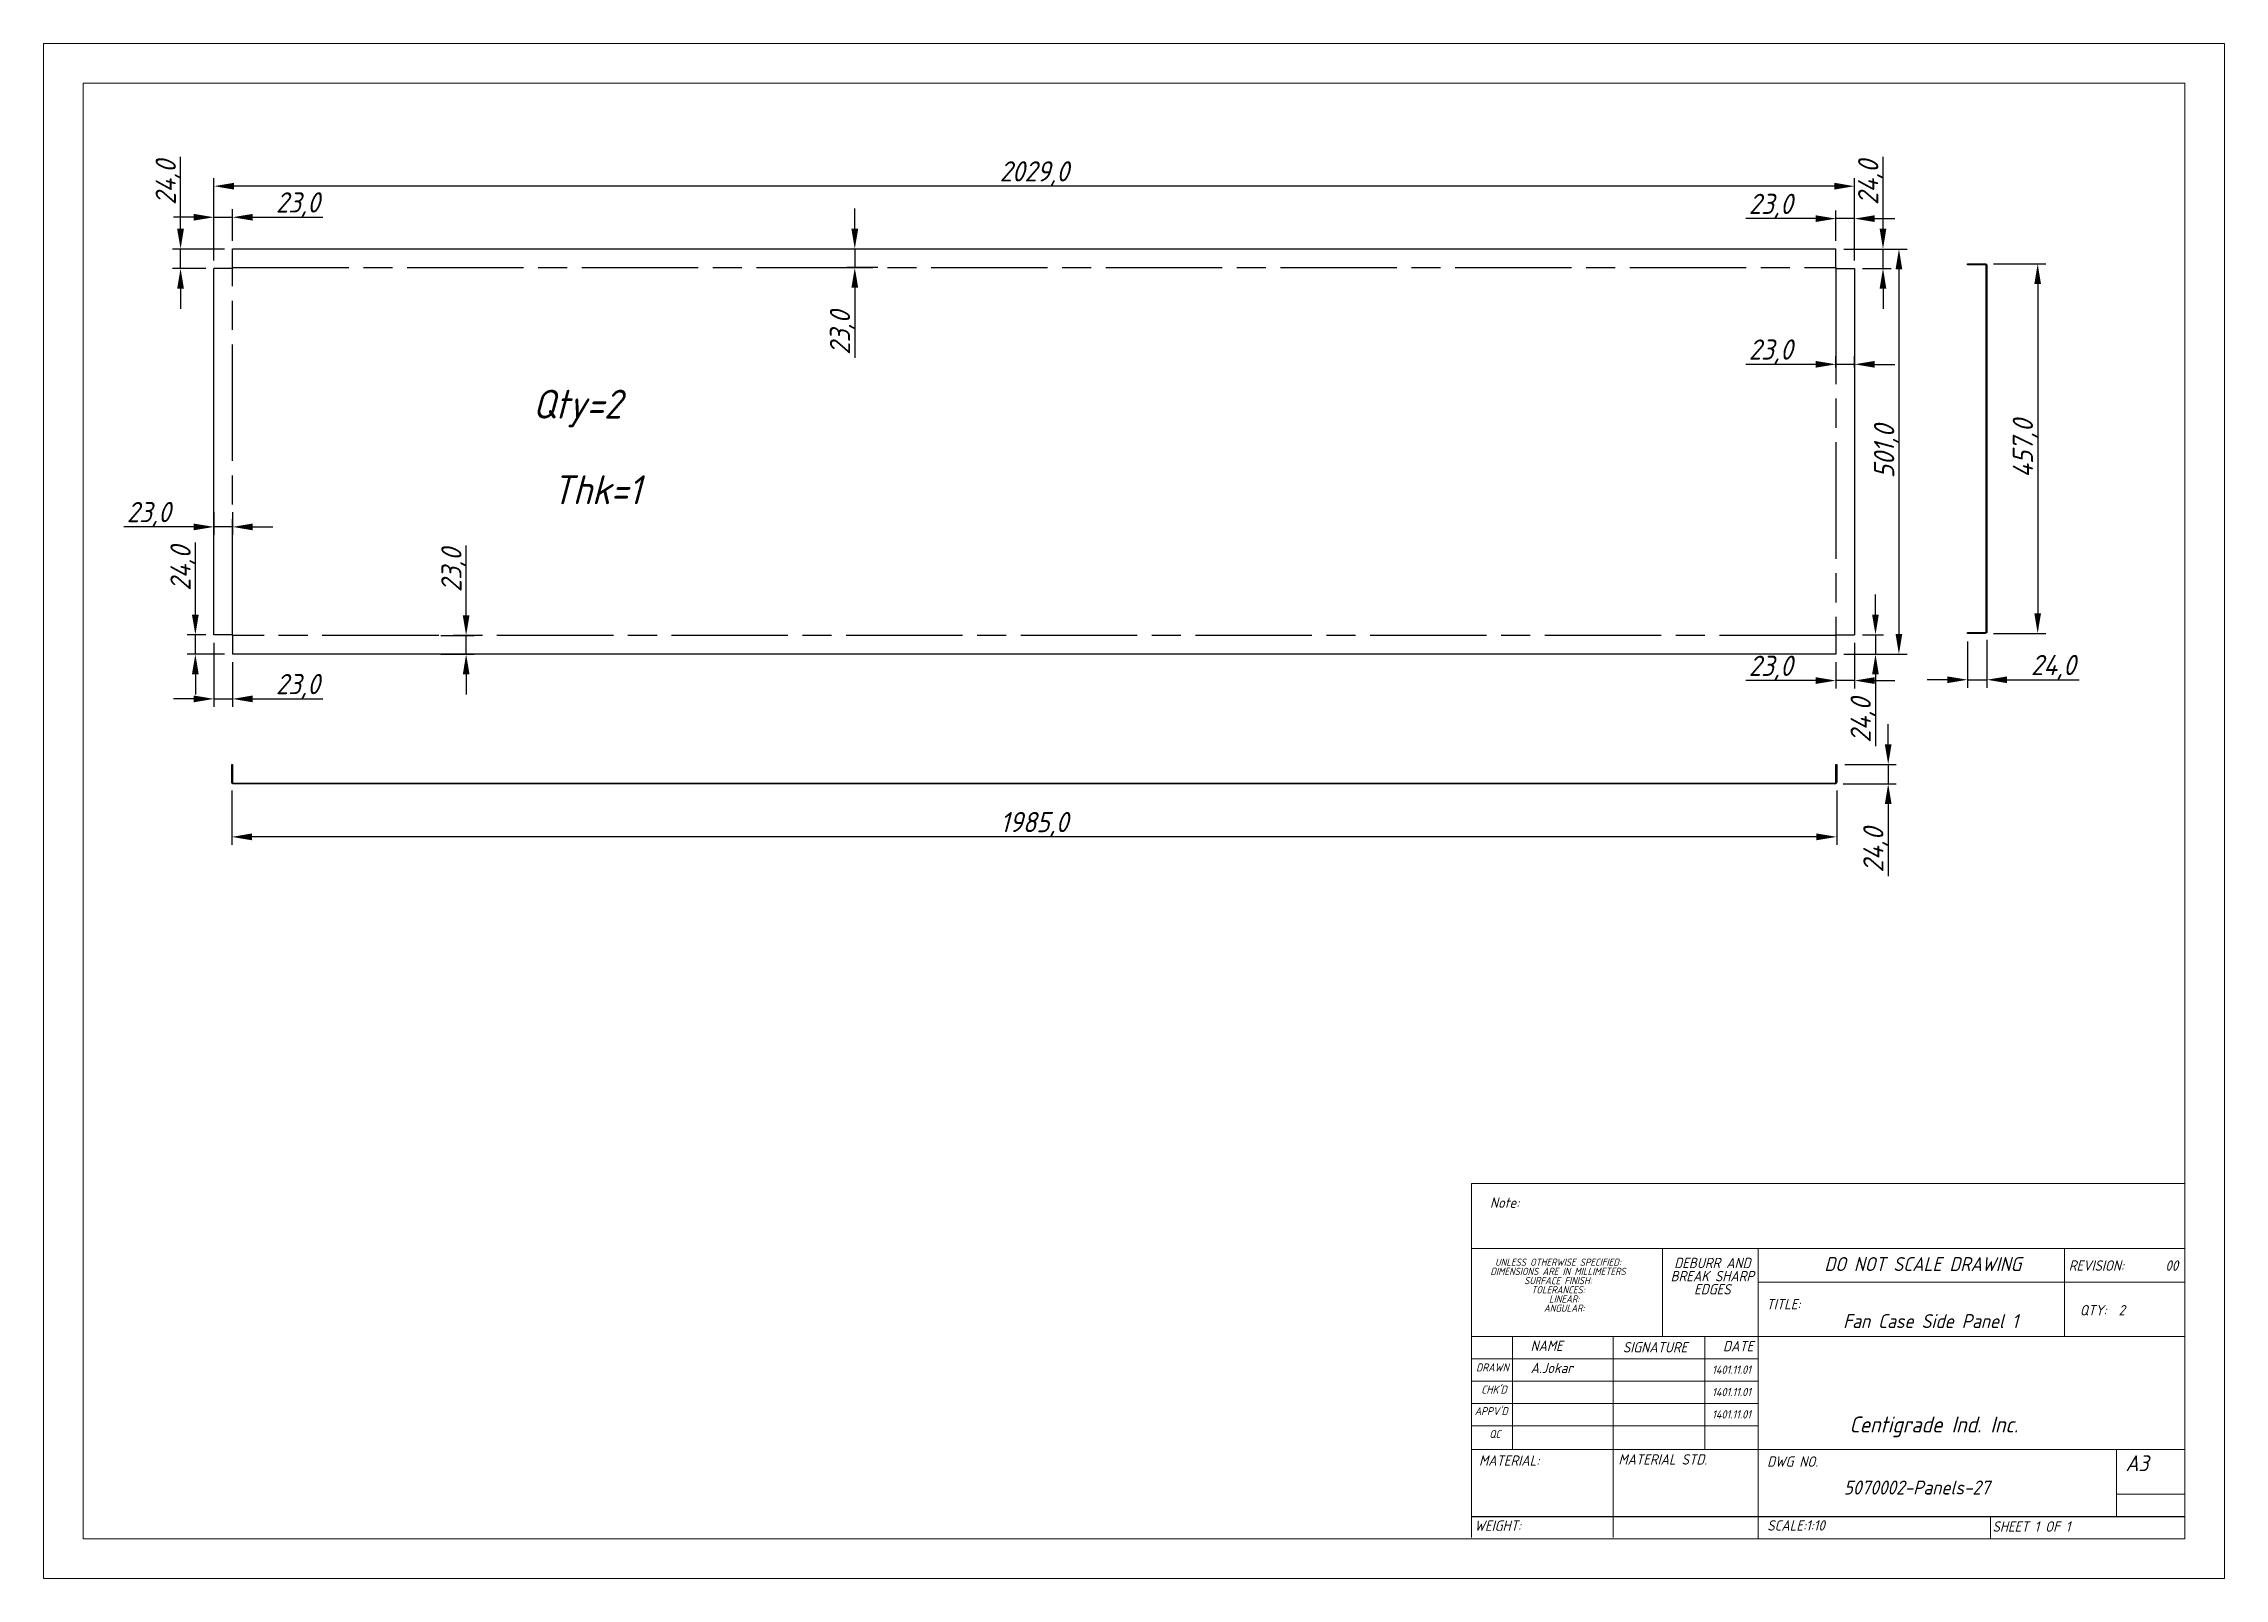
# Model space of a CAD drawing. Header units: inches. Extents: x 18597 to 101525, y -10106 to 51.
# Drawn here: x 47962 to 50660, y -5370 to -3473 of the extents above; entities that cross this region are included whole.
import ezdxf

# ---------------------------------------------------------------- set-up
doc = ezdxf.new("R2010")
doc.units = ezdxf.units.IN
doc.header["$LTSCALE"] = 6
doc.header["$MEASUREMENT"] = 0
doc.linetypes.add('ACAD_ISO08W100', pattern=[36, 24, -3, 6, -3])
doc.linetypes.add('SLD-Solid', pattern=[0])
doc.styles.add('GENISO', font='geniso.shx', dxfattribs={"oblique": 15})
doc.dimstyles.new('Scale', dxfattribs={"dimscale": 10, "dimtxt": 2.5, "dimasz": 2.5, "dimexe": 1, "dimexo": 1, "dimgap": 0.1, "dimtad": 1, "dimdec": 1, "dimzin": 0, "dimtxsty": 'GENISO', "dimcen": 2.5, "dimclrd": 1, "dimclre": 1, "dimclrt": 256, "dimadec": 0, "dimazin": 0, "dimtfac": 1, "dimtdec": 1, "dimtmove": 0, "dimatfit": 3, "dimfxl": 1, "dimtzin": 0, "dimlwd": -1, "dimlwe": -1, "dimarcsym": 0})

msp = doc.modelspace()

# ---------------------------------------------------------------- texts
at = {"style": 'GENISO', "oblique": 15}
for s, p in [('Qty=2', (48567.34, -3936.18)), ('Thk=1', (48591.43, -4042.06))]:
    msp.add_text(s, height=35.747, dxfattribs=at).set_placement(p)
at = {"attachment_point": 5, "style": 'GENISO'}
for s, insert, char_height in [('Note:', (49769.39, -4905.71), 12.814), ('DIMENSIONS ARE IN MILLIMETERS', (49835.44, -4990.71), 8.9697), ('UNLESS OTHERWISE SPECIFIED:', (49835.44, -4979.33), 8.9697), ('DEBURR AND', (50026.3, -4980.31), 12.814), ('DO NOT SCALE DRAWING', (50286.63, -4981.65), 17.2494), ('REVISION:       00', (50534.79, -4983.48), 12.8139), ('SURFACE FINISH:', (49835.44, -5002.08), 8.9697), ('TOLERANCES:', (49835.44, -5013.45), 8.9697), ('BREAK SHARP', (50026.3, -4996.56), 12.8139), ('EDGES', (50026.3, -5012.81), 12.814), ('ANGULAR:', (49843.11, -5036.2), 8.97), ('LINEAR:', (49843.11, -5024.83), 8.97), ('TITLE:', (50114.24, -5031.16), 12.814), ('Fan Case Side Panel 1 ', (50296.33, -5052.16), 17.2494), ('QTY:  2', (50508.64, -5038.72), 12.814), ('NAME', (49821.35, -5082.69), 12.814), ('SIGNATURE', (49955.51, -5084.53), 12.814), ('DATE', (50058.27, -5083.1), 12.814), ('DRAWN', (49754.32, -5109.45), 9.857), ('A.Jokar', (49827.63, -5110.12), 12.814), ('1401.11.01', (50049.99, -5112.29), 10.251), ("CHK'D", (49756.24, -5136.89), 9.857), ('1401.11.01', (50049.99, -5139.91), 10.251), ("APPV'D", (49752.75, -5163.51), 9.857), ('1401.11.01', (50049.99, -5167.53), 10.251), ('Centigrade Ind. Inc.', (50300.11, -5182.99), 19.7136), ('QC', (49757.44, -5191.79), 9.857), ('MATERIAL:', (49775, -5224.66), 12.814), ('MATERIAL STD.', (49964.95, -5223.2), 12.8139), ('DWG NO.', (50125.52, -5225.89), 12.814), ('A3', (50551.53, -5227.92), 19.714), ('5070002-Panels-27', (50279.1, -5257.97), 17.2494), ('WEIGHT:', (49760.91, -5305.13), 12.814), ('SCALE:1:10', (50129.78, -5304.83), 12.814), ('SHEET 1 OF 1', (50420.97, -5306.19), 12.8139)]:
    msp.add_mtext(s, dxfattribs=dict(at, insert=insert, char_height=char_height))

# ---------------------------------------------------------------- blocks, each defined once
blk = doc.blocks.new('*D498')
at = {"color": 1, "transparency": 16777216}
for p, q in [((50373.9, -3744.9), (50438.7, -3744.9)), ((50428.7, -3769.9), (50428.7, -4176.9)), ((50373.9, -4201.9), (50438.7, -4201.9))]:
    blk.add_line(p, q, dxfattribs=at)
for points in [[(50424.5, -3769.9), (50432.8, -3769.9), (50428.7, -3744.9)], [(50424.5, -4176.9), (50432.8, -4176.9), (50428.7, -4201.9)]]:
    blk.add_solid(points, dxfattribs=at)
at = {"layer": 'Defpoints', "color": 0, "transparency": 16777216}
for p in [(50363.9, -3744.9), (50363.9, -4201.9), (50428.7, -4201.9)]:
    blk.add_point(p, dxfattribs=at)
at = {"transparency": 16777216, "insert": (50413.3, -3973.4), "char_height": 25, "attachment_point": 5, "rotation": 90, "style": 'GENISO'}
blk.add_mtext('457,0', dxfattribs=at)
blk = doc.blocks.new('*D499')
at = {"color": 1, "transparency": 16777216}
for p, q in [((50341.9, -4211.9), (50341.9, -4269.1)), ((50365.9, -4209.9), (50365.9, -4269.1)), ((50316.9, -4259.1), (50291.9, -4259.1)), ((50341.9, -4259.1), (50365.9, -4259.1)), ((50390.9, -4259.1), (50479.8, -4259.1))]:
    blk.add_line(p, q, dxfattribs=at)
for points in [[(50316.9, -4255), (50316.9, -4263.3), (50341.9, -4259.1)], [(50390.9, -4255), (50390.9, -4263.3), (50365.9, -4259.1)]]:
    blk.add_solid(points, dxfattribs=at)
at = {"layer": 'Defpoints', "color": 0, "transparency": 16777216}
for p in [(50341.9, -4201.9), (50365.9, -4199.9), (50365.9, -4259.1)]:
    blk.add_point(p, dxfattribs=at)
at = {"transparency": 16777216, "insert": (50447.9, -4243.8), "char_height": 25, "attachment_point": 5, "style": 'GENISO'}
blk.add_mtext('24,0', dxfattribs=at)
blk = doc.blocks.new('*D500')
at = {"color": 1, "transparency": 16777216}
for p, q in [((48195.1, -4395.9), (48195.1, -4463.4)), ((50180.1, -4395.9), (50180.1, -4463.4)), ((50155.1, -4453.4), (48220.1, -4453.4))]:
    blk.add_line(p, q, dxfattribs=at)
for points in [[(48220.1, -4449.2), (48220.1, -4457.6), (48195.1, -4453.4)], [(50155.1, -4449.2), (50155.1, -4457.6), (50180.1, -4453.4)]]:
    blk.add_solid(points, dxfattribs=at)
at = {"layer": 'Defpoints', "color": 0, "transparency": 16777216}
for p in [(48195.1, -4385.9), (50180.1, -4385.9), (48195.1, -4453.4)]:
    blk.add_point(p, dxfattribs=at)
at = {"transparency": 16777216, "insert": (49187.6, -4438), "char_height": 25, "attachment_point": 5, "style": 'GENISO'}
blk.add_mtext('1985,0', dxfattribs=at)
blk = doc.blocks.new('*D501')
at = {"color": 1, "transparency": 16777216}
for p, q in [((50243.8, -4338.9), (50243.8, -4313.9)), ((50190.1, -4363.9), (50253.8, -4363.9)), ((50243.8, -4363.9), (50243.8, -4387.9)), ((50188.1, -4387.9), (50253.8, -4387.9)), ((50243.8, -4412.9), (50243.8, -4501.8))]:
    blk.add_line(p, q, dxfattribs=at)
for points in [[(50239.6, -4338.9), (50248, -4338.9), (50243.8, -4363.9)], [(50239.6, -4412.9), (50248, -4412.9), (50243.8, -4387.9)]]:
    blk.add_solid(points, dxfattribs=at)
at = {"layer": 'Defpoints', "color": 0, "transparency": 16777216}
for p in [(50180.1, -4363.9), (50178.1, -4387.9), (50243.8, -4387.9)]:
    blk.add_point(p, dxfattribs=at)
at = {"transparency": 16777216, "insert": (50228.4, -4469.9), "char_height": 25, "attachment_point": 5, "rotation": 90, "style": 'GENISO'}
blk.add_mtext('24,0', dxfattribs=at)
blk = doc.blocks.new('*D502')
at = {"color": 1, "transparency": 16777216}
for p, q in [((50189.1, -3726.5), (50267.1, -3726.5)), ((50257.1, -3751.5), (50257.1, -4202.5)), ((50189.1, -4227.5), (50267.1, -4227.5))]:
    blk.add_line(p, q, dxfattribs=at)
for points in [[(50252.9, -3751.5), (50261.2, -3751.5), (50257.1, -3726.5)], [(50252.9, -4202.5), (50261.2, -4202.5), (50257.1, -4227.5)]]:
    blk.add_solid(points, dxfattribs=at)
at = {"layer": 'Defpoints', "color": 0, "transparency": 16777216}
for p in [(50179.1, -3726.5), (50179.1, -4227.5), (50257.1, -4227.5)]:
    blk.add_point(p, dxfattribs=at)
at = {"transparency": 16777216, "insert": (50241.7, -3977), "char_height": 25, "attachment_point": 5, "rotation": 90, "style": 'GENISO'}
blk.add_mtext('501,0', dxfattribs=at)
blk = doc.blocks.new('*D503')
at = {"color": 1, "transparency": 16777216}
for p, q in [((48173.1, -3740.5), (48173.1, -3638.8)), ((50202.1, -3740.5), (50202.1, -3638.8)), ((50177.1, -3648.8), (48198.1, -3648.8))]:
    blk.add_line(p, q, dxfattribs=at)
for points in [[(48198.1, -3644.6), (48198.1, -3653), (48173.1, -3648.8)], [(50177.1, -3644.6), (50177.1, -3653), (50202.1, -3648.8)]]:
    blk.add_solid(points, dxfattribs=at)
at = {"layer": 'Defpoints', "color": 0, "transparency": 16777216}
for p in [(48173.1, -3648.8), (48173.1, -3750.5), (50202.1, -3750.5)]:
    blk.add_point(p, dxfattribs=at)
at = {"transparency": 16777216, "insert": (49187.6, -3633.4), "char_height": 25, "attachment_point": 5, "style": 'GENISO'}
blk.add_mtext('2029,0', dxfattribs=at)
blk = doc.blocks.new('*D504')
at = {"color": 1, "transparency": 16777216}
for p, q in [((48485, -4179.5), (48485, -4093)), ((48453.9, -4204.5), (48495, -4204.5)), ((48485, -4227.5), (48485, -4204.5)), ((48453.9, -4227.5), (48495, -4227.5)), ((48485, -4252.5), (48485, -4277.5))]:
    blk.add_line(p, q, dxfattribs=at)
for points in [[(48480.9, -4179.5), (48489.2, -4179.5), (48485, -4204.5)], [(48480.9, -4252.5), (48489.2, -4252.5), (48485, -4227.5)]]:
    blk.add_solid(points, dxfattribs=at)
at = {"layer": 'Defpoints', "color": 0, "transparency": 16777216}
for p in [(48443.9, -4204.5), (48485, -4204.5), (48443.9, -4227.5)]:
    blk.add_point(p, dxfattribs=at)
at = {"transparency": 16777216, "insert": (48469.7, -4123.7), "char_height": 25, "attachment_point": 5, "rotation": 90, "style": 'GENISO'}
blk.add_mtext('23,0', dxfattribs=at)
blk = doc.blocks.new('*D505')
at = {"color": 1, "transparency": 16777216}
for p, q in [((48148.1, -4070.1), (48061.6, -4070.1)), ((48173.1, -4051.9), (48173.1, -4080.1)), ((48196.1, -4070.1), (48173.1, -4070.1)), ((48196.1, -4051.9), (48196.1, -4080.1)), ((48221.1, -4070.1), (48246.1, -4070.1))]:
    blk.add_line(p, q, dxfattribs=at)
for points in [[(48148.1, -4066), (48148.1, -4074.3), (48173.1, -4070.1)], [(48221.1, -4066), (48221.1, -4074.3), (48196.1, -4070.1)]]:
    blk.add_solid(points, dxfattribs=at)
at = {"layer": 'Defpoints', "color": 0, "transparency": 16777216}
for p in [(48173.1, -4041.9), (48196.1, -4041.9), (48173.1, -4070.1)]:
    blk.add_point(p, dxfattribs=at)
at = {"transparency": 16777216, "insert": (48092.4, -4054.7), "char_height": 25, "attachment_point": 5, "style": 'GENISO'}
blk.add_mtext('23,0', dxfattribs=at)
blk = doc.blocks.new('*D506')
at = {"color": 1, "transparency": 16777216}
for p, q in [((48965.7, -3701.5), (48965.7, -3676.5)), ((48994.2, -3726.5), (48955.7, -3726.5)), ((48965.7, -3726.5), (48965.7, -3749.5)), ((48994.2, -3749.5), (48955.7, -3749.5)), ((48965.7, -3774.5), (48965.7, -3860.9))]:
    blk.add_line(p, q, dxfattribs=at)
for points in [[(48961.5, -3701.5), (48969.9, -3701.5), (48965.7, -3726.5)], [(48961.5, -3774.5), (48969.9, -3774.5), (48965.7, -3749.5)]]:
    blk.add_solid(points, dxfattribs=at)
at = {"layer": 'Defpoints', "color": 0, "transparency": 16777216}
for p in [(49004.2, -3726.5), (48965.7, -3749.5), (49004.2, -3749.5)]:
    blk.add_point(p, dxfattribs=at)
at = {"transparency": 16777216, "insert": (48950.3, -3830.2), "char_height": 25, "attachment_point": 5, "rotation": 90, "style": 'GENISO'}
blk.add_mtext('23,0', dxfattribs=at)
blk = doc.blocks.new('*D507')
at = {"color": 1, "transparency": 16777216}
for p, q in [((50154.1, -3869.1), (50067.6, -3869.1)), ((50179.1, -3873.1), (50179.1, -3859.1)), ((50202.1, -3869.1), (50179.1, -3869.1)), ((50202.1, -3873.1), (50202.1, -3859.1)), ((50227.1, -3869.1), (50252.1, -3869.1))]:
    blk.add_line(p, q, dxfattribs=at)
for points in [[(50154.1, -3864.9), (50154.1, -3873.2), (50179.1, -3869.1)], [(50227.1, -3864.9), (50227.1, -3873.2), (50202.1, -3869.1)]]:
    blk.add_solid(points, dxfattribs=at)
at = {"layer": 'Defpoints', "color": 0, "transparency": 16777216}
for p in [(50179.1, -3869.1), (50179.1, -3883.1), (50202.1, -3883.1)]:
    blk.add_point(p, dxfattribs=at)
at = {"transparency": 16777216, "insert": (50098.4, -3853.7), "char_height": 25, "attachment_point": 5, "style": 'GENISO'}
blk.add_mtext('23,0', dxfattribs=at)
blk = doc.blocks.new('*D508')
at = {"color": 1, "transparency": 16777216}
for p, q in [((48150.1, -4178.5), (48150.1, -4089.5)), ((48163.1, -4203.5), (48140.1, -4203.5)), ((48150.1, -4227.5), (48150.1, -4203.5)), ((48186.1, -4227.5), (48140.1, -4227.5)), ((48150.1, -4252.5), (48150.1, -4277.5))]:
    blk.add_line(p, q, dxfattribs=at)
for points in [[(48145.9, -4178.5), (48154.3, -4178.5), (48150.1, -4203.5)], [(48145.9, -4252.5), (48154.3, -4252.5), (48150.1, -4227.5)]]:
    blk.add_solid(points, dxfattribs=at)
at = {"layer": 'Defpoints', "color": 0, "transparency": 16777216}
for p in [(48150.1, -4203.5), (48173.1, -4203.5), (48196.1, -4227.5)]:
    blk.add_point(p, dxfattribs=at)
at = {"transparency": 16777216, "insert": (48134.7, -4121.5), "char_height": 25, "attachment_point": 5, "rotation": 90, "style": 'GENISO'}
blk.add_mtext('24,0', dxfattribs=at)
blk = doc.blocks.new('*D509')
at = {"color": 1, "transparency": 16777216}
for p, q in [((48173.1, -4213.5), (48173.1, -4292.8)), ((48196.1, -4237.5), (48196.1, -4292.8)), ((48148.1, -4282.8), (48123.1, -4282.8)), ((48173.1, -4282.8), (48196.1, -4282.8)), ((48221.1, -4282.8), (48307.6, -4282.8))]:
    blk.add_line(p, q, dxfattribs=at)
for points in [[(48148.1, -4278.6), (48148.1, -4287), (48173.1, -4282.8)], [(48221.1, -4278.6), (48221.1, -4287), (48196.1, -4282.8)]]:
    blk.add_solid(points, dxfattribs=at)
at = {"layer": 'Defpoints', "color": 0, "transparency": 16777216}
for p in [(48173.1, -4203.5), (48196.1, -4227.5), (48196.1, -4282.8)]:
    blk.add_point(p, dxfattribs=at)
at = {"transparency": 16777216, "insert": (48276.8, -4267.4), "char_height": 25, "attachment_point": 5, "style": 'GENISO'}
blk.add_mtext('23,0', dxfattribs=at)
blk = doc.blocks.new('*D510')
at = {"color": 1, "transparency": 16777216}
for p, q in [((48131.8, -3701.5), (48131.8, -3612.5)), ((48186.1, -3726.5), (48121.8, -3726.5)), ((48131.8, -3750.5), (48131.8, -3726.5)), ((48163.1, -3750.5), (48121.8, -3750.5)), ((48131.8, -3775.5), (48131.8, -3800.5))]:
    blk.add_line(p, q, dxfattribs=at)
for points in [[(48127.6, -3701.5), (48136, -3701.5), (48131.8, -3726.5)], [(48127.6, -3775.5), (48136, -3775.5), (48131.8, -3750.5)]]:
    blk.add_solid(points, dxfattribs=at)
at = {"layer": 'Defpoints', "color": 0, "transparency": 16777216}
for p in [(48131.8, -3726.5), (48196.1, -3726.5), (48173.1, -3750.5)]:
    blk.add_point(p, dxfattribs=at)
at = {"transparency": 16777216, "insert": (48116.4, -3644.5), "char_height": 25, "attachment_point": 5, "rotation": 90, "style": 'GENISO'}
blk.add_mtext('24,0', dxfattribs=at)
blk = doc.blocks.new('*D511')
at = {"color": 1, "transparency": 16777216}
for p, q in [((48148.1, -3687.2), (48123.1, -3687.2)), ((48173.1, -3740.5), (48173.1, -3677.2)), ((48173.1, -3687.2), (48196.1, -3687.2)), ((48196.1, -3716.5), (48196.1, -3677.2)), ((48221.1, -3687.2), (48307.6, -3687.2))]:
    blk.add_line(p, q, dxfattribs=at)
for points in [[(48148.1, -3683.1), (48148.1, -3691.4), (48173.1, -3687.2)], [(48221.1, -3683.1), (48221.1, -3691.4), (48196.1, -3687.2)]]:
    blk.add_solid(points, dxfattribs=at)
at = {"layer": 'Defpoints', "color": 0, "transparency": 16777216}
for p in [(48196.1, -3687.2), (48196.1, -3726.5), (48173.1, -3750.5)]:
    blk.add_point(p, dxfattribs=at)
at = {"transparency": 16777216, "insert": (48276.8, -3671.8), "char_height": 25, "attachment_point": 5, "style": 'GENISO'}
blk.add_mtext('23,0', dxfattribs=at)
blk = doc.blocks.new('*D512')
at = {"color": 1, "transparency": 16777216}
for p, q in [((50154.1, -3688.9), (50067.6, -3688.9)), ((50179.1, -3716.5), (50179.1, -3678.9)), ((50202.1, -3688.9), (50179.1, -3688.9)), ((50202.1, -3740.5), (50202.1, -3678.9)), ((50227.1, -3688.9), (50252.1, -3688.9))]:
    blk.add_line(p, q, dxfattribs=at)
for points in [[(50154.1, -3684.8), (50154.1, -3693.1), (50179.1, -3688.9)], [(50227.1, -3684.8), (50227.1, -3693.1), (50202.1, -3688.9)]]:
    blk.add_solid(points, dxfattribs=at)
at = {"layer": 'Defpoints', "color": 0, "transparency": 16777216}
for p in [(50179.1, -3688.9), (50179.1, -3726.5), (50202.1, -3750.5)]:
    blk.add_point(p, dxfattribs=at)
at = {"transparency": 16777216, "insert": (50098.4, -3673.6), "char_height": 25, "attachment_point": 5, "style": 'GENISO'}
blk.add_mtext('23,0', dxfattribs=at)
blk = doc.blocks.new('*D513')
at = {"color": 1, "transparency": 16777216}
for p, q in [((50237.4, -3701.5), (50237.4, -3612.5)), ((50189.1, -3726.5), (50247.4, -3726.5)), ((50237.4, -3750.5), (50237.4, -3726.5)), ((50212.1, -3750.5), (50247.4, -3750.5)), ((50237.4, -3775.5), (50237.4, -3800.5))]:
    blk.add_line(p, q, dxfattribs=at)
for points in [[(50233.2, -3701.5), (50241.5, -3701.5), (50237.4, -3726.5)], [(50233.2, -3775.5), (50241.5, -3775.5), (50237.4, -3750.5)]]:
    blk.add_solid(points, dxfattribs=at)
at = {"layer": 'Defpoints', "color": 0, "transparency": 16777216}
for p in [(50179.1, -3726.5), (50237.4, -3726.5), (50202.1, -3750.5)]:
    blk.add_point(p, dxfattribs=at)
at = {"transparency": 16777216, "insert": (50222, -3644.5), "char_height": 25, "attachment_point": 5, "rotation": 90, "style": 'GENISO'}
blk.add_mtext('24,0', dxfattribs=at)
blk = doc.blocks.new('*D514')
at = {"color": 1, "transparency": 16777216}
for p, q in [((50228.1, -4178.5), (50228.1, -4153.5)), ((50212.1, -4203.5), (50238.1, -4203.5)), ((50228.1, -4203.5), (50228.1, -4227.5)), ((50189.1, -4227.5), (50238.1, -4227.5)), ((50228.1, -4252.5), (50228.1, -4341.4))]:
    blk.add_line(p, q, dxfattribs=at)
for points in [[(50223.9, -4178.5), (50232.2, -4178.5), (50228.1, -4203.5)], [(50223.9, -4252.5), (50232.2, -4252.5), (50228.1, -4227.5)]]:
    blk.add_solid(points, dxfattribs=at)
at = {"layer": 'Defpoints', "color": 0, "transparency": 16777216}
for p in [(50202.1, -4203.5), (50179.1, -4227.5), (50228.1, -4227.5)]:
    blk.add_point(p, dxfattribs=at)
at = {"transparency": 16777216, "insert": (50212.7, -4309.4), "char_height": 25, "attachment_point": 5, "rotation": 90, "style": 'GENISO'}
blk.add_mtext('24,0', dxfattribs=at)
blk = doc.blocks.new('*D515')
at = {"color": 1, "transparency": 16777216}
for p, q in [((50202.1, -4213.5), (50202.1, -4270.1)), ((50154.1, -4260.1), (50067.6, -4260.1)), ((50179.1, -4237.5), (50179.1, -4270.1)), ((50202.1, -4260.1), (50179.1, -4260.1)), ((50227.1, -4260.1), (50252.1, -4260.1))]:
    blk.add_line(p, q, dxfattribs=at)
for points in [[(50154.1, -4256), (50154.1, -4264.3), (50179.1, -4260.1)], [(50227.1, -4256), (50227.1, -4264.3), (50202.1, -4260.1)]]:
    blk.add_solid(points, dxfattribs=at)
at = {"layer": 'Defpoints', "color": 0, "transparency": 16777216}
for p in [(50202.1, -4203.5), (50179.1, -4227.5), (50179.1, -4260.1)]:
    blk.add_point(p, dxfattribs=at)
at = {"transparency": 16777216, "insert": (50098.4, -4244.8), "char_height": 25, "attachment_point": 5, "style": 'GENISO'}
blk.add_mtext('23,0', dxfattribs=at)

# ---------------------------------------------------------------- dimensions: what is measured, and where the dimension line sits
for base, p1, p2, picture, middle in [((48131.82, -3726.46), (48173.09, -3750.46), (48196.09, -3726.46), '*D510', (48116.44, -3644.47)), ((50237.35, -3726.46), (50202.09, -3750.46), (50179.09, -3726.46), '*D513', (50221.98, -3644.47)), ((48965.69, -3749.46), (49004.21, -3726.46), (49004.21, -3749.46), '*D506', (48950.32, -3830.19)), ((50257.07, -4227.46), (50179.09, -3726.46), (50179.09, -4227.46), '*D502', (50241.7, -3976.96)), ((50428.67, -4201.86), (50363.88, -3744.86), (50363.88, -4201.86), '*D498', (50413.3, -3973.36)), ((48150.09, -4203.46), (48196.09, -4227.46), (48173.09, -4203.46), '*D508', (48134.72, -4121.47)), ((48485.05, -4204.46), (48443.94, -4227.46), (48443.94, -4204.46), '*D504', (48469.67, -4123.72)), ((50228.08, -4227.46), (50202.09, -4203.46), (50179.09, -4227.46), '*D514', (50212.7, -4309.44)), ((50243.8, -4387.87), (50180.09, -4363.87), (50178.09, -4387.87), '*D501', (50228.42, -4469.85))]:
    dim = msp.add_linear_dim(base=base, p1=p1, p2=p2, angle=90, dimstyle='Scale')
    dim.commit()
    dim.dimension.update_dxf_attribs({"geometry": picture, "text_midpoint": middle})
for base, p1, p2, picture, middle in [((48173.09, -3648.8), (50202.09, -3750.46), (48173.09, -3750.46), '*D503', (49187.59, -3633.43)), ((48196.09, -3687.23), (48173.09, -3750.46), (48196.09, -3726.46), '*D511', (48276.82, -3671.85)), ((50179.09, -3688.95), (50202.09, -3750.46), (50179.09, -3726.46), '*D512', (50098.36, -3673.57)), ((50179.09, -3869.08), (50202.09, -3883.11), (50179.09, -3883.11), '*D507', (50098.36, -3853.7)), ((48173.09, -4070.12), (48196.09, -4041.94), (48173.09, -4041.94), '*D505', (48092.36, -4054.75)), ((48196.09, -4282.8), (48173.09, -4203.46), (48196.09, -4227.46), '*D509', (48276.82, -4267.42)), ((50179.09, -4260.15), (50202.09, -4203.46), (50179.09, -4227.46), '*D515', (50098.36, -4244.77)), ((50365.88, -4259.15), (50341.88, -4201.86), (50365.88, -4199.86), '*D499', (50447.86, -4243.77)), ((48195.09, -4453.4), (50180.09, -4385.87), (48195.09, -4385.87), '*D500', (49187.59, -4438.03))]:
    dim = msp.add_linear_dim(base=base, p1=p1, p2=p2, dimstyle='Scale')
    dim.commit()
    dim.dimension.update_dxf_attribs({"geometry": picture, "text_midpoint": middle})

# ---------------------------------------------------------------- linework, layer by layer
for p, q in [((48196.09, -3749.46), (48196.09, -3726.46)), ((50179.09, -3749.46), (50179.09, -3726.46)), ((48196.09, -3750.46), (48173.09, -3750.46)), ((50179.09, -3750.46), (50202.09, -3750.46)), ((48196.09, -4203.46), (48173.09, -4203.46)), ((48196.09, -4204.46), (48196.09, -4227.46)), ((50179.09, -4203.46), (50202.09, -4203.46)), ((50179.09, -4204.46), (50179.09, -4227.46)), ((49728.27, -5293.93), (50610.86, -5293.93))]:
    msp.add_line(p, q)
at = {"color": 7, "linetype": 'SLD-Solid', "lineweight": 0}
for p, q in [((49728.27, -4882.22), (50610.86, -4882.22)), ((49728.27, -4882.22), (49728.27, -4962.47)), ((49728.27, -4962.47), (50610.86, -4962.47)), ((49728.27, -4962.47), (49728.27, -5319.92)), ((49964.84, -4962.47), (49964.84, -5071.33)), ((50083.13, -4962.47), (50083.13, -5321.55)), ((50461.96, -5071.33), (50461.96, -4962.47)), ((50610.86, -5003.9), (50083.13, -5003.9)), ((50610.86, -5071.33), (49728.27, -5071.33)), ((49778.97, -5071.33), (49778.97, -5211.06)), ((49903.69, -5071.33), (49903.69, -5319.92)), ((50016.83, -5071.33), (50016.83, -5211.06)), ((50083.13, -5319.92), (50083.13, -5071.33)), ((50083.13, -5098.95), (49728.27, -5098.95)), ((50083.13, -5126.57), (49728.27, -5126.57)), ((50083.13, -5154.19), (49728.27, -5154.19)), ((50083.13, -5181.82), (49728.27, -5181.82)), ((49795.86, -5211.06), (49728.27, -5211.06)), ((49795.86, -5211.06), (50610.86, -5211.06)), ((50526.37, -5293.93), (50526.37, -5211.06)), ((50610.86, -5266.31), (50526.37, -5266.31)), ((50370.39, -5321.55), (50370.39, -5293.93))]:
    msp.add_line(p, q, dxfattribs=at)
for points in [[(47962.44, -3472.53), (50659.6, -3472.53), (50659.6, -5370.29), (47962.44, -5370.29)], [(48011.19, -3521.28), (50610.86, -3521.28), (50610.86, -5321.55), (48011.19, -5321.55)]]:
    msp.add_lwpolyline(points, close=True, dxfattribs=at)
for points in [[(48196.09, -3726.46), (50179.09, -3726.46)], [(48173.09, -4203.46), (48173.09, -3750.46)], [(50202.09, -3750.46), (50202.09, -4203.46)], [(50179.09, -4227.46), (48196.09, -4227.46)]]:
    msp.add_lwpolyline(points)
for points in [[(50341.88, -4200.86), (50363.88, -4200.86, 0.4142136), (50364.88, -4199.86), (50364.88, -3746.86, 0.4142136), (50363.88, -3745.86), (50341.88, -3745.86), (50341.88, -3744.86), (50363.88, -3744.86, -0.4142136), (50365.88, -3746.86), (50365.88, -4199.86, -0.4142136), (50363.88, -4201.86), (50341.88, -4201.86)], [(48196.09, -4363.87), (48196.09, -4385.87, 0.4142136), (48197.09, -4386.87), (50178.09, -4386.87, 0.4142136), (50179.09, -4385.87), (50179.09, -4363.87), (50180.09, -4363.87), (50180.09, -4385.87, -0.4142136), (50178.09, -4387.87), (48197.09, -4387.87, -0.4142136), (48195.09, -4385.87), (48195.09, -4363.87)]]:
    msp.add_lwpolyline(points, format="xyb", close=True)
at = {"linetype": 'ACAD_ISO08W100'}
msp.add_lwpolyline([(48196.09, -4204.46), (48196.09, -3749.46), (50179.09, -3749.46), (50179.09, -4204.46)], close=True, dxfattribs=at)

msp.set_redraw_order([(e.dxf.handle, doc.entitydb.next_handle()) for e in msp.query("TEXT MTEXT ATTDEF DIMENSION ARC_DIMENSION")])  # texts and dimensions are drawn at this point

doc.saveas('drawing.dxf')
